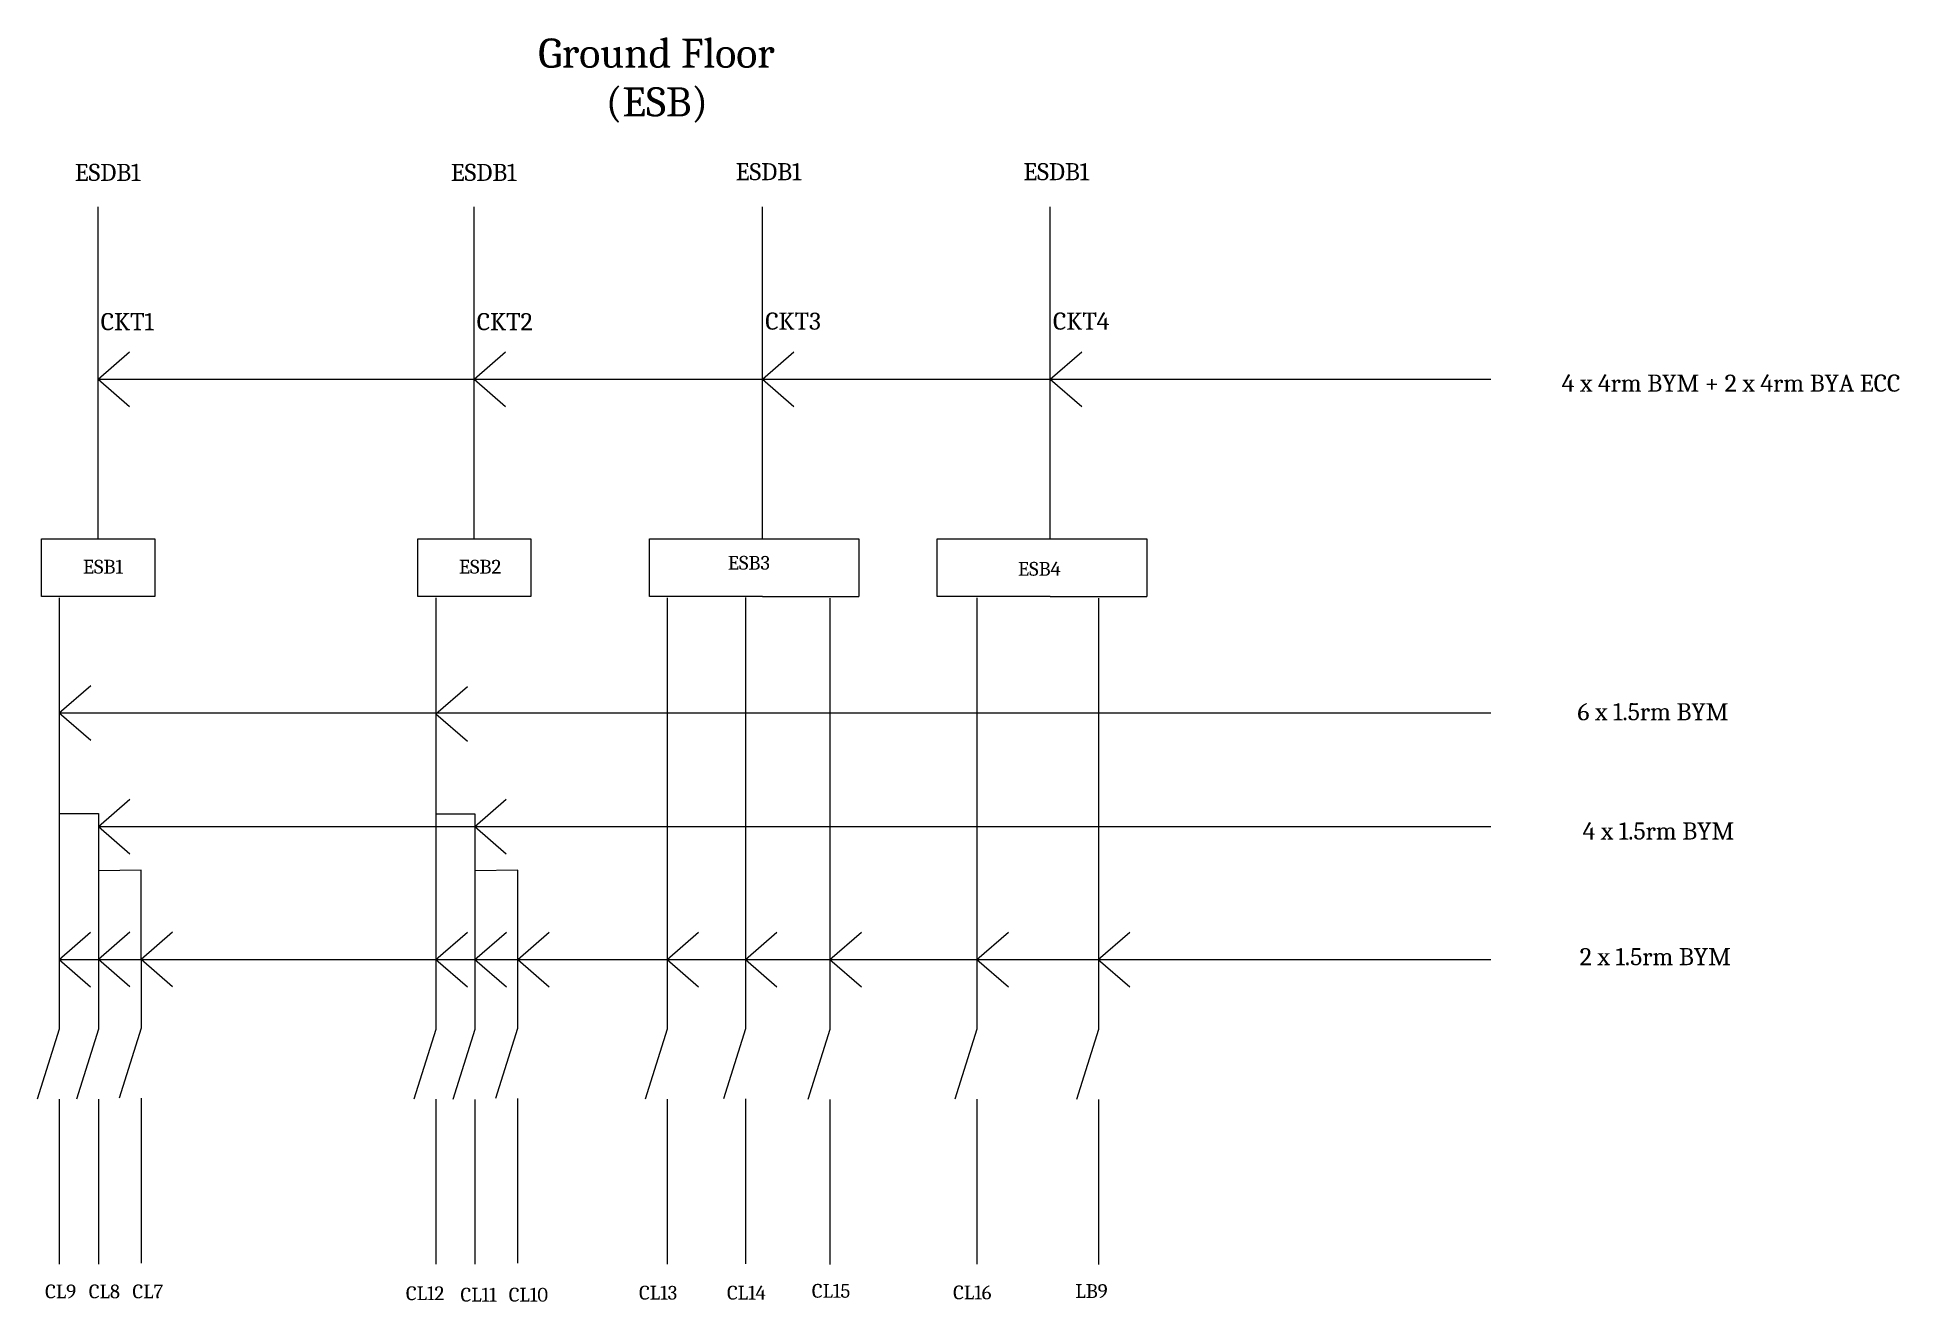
# Model space of a CAD drawing. Header units: inches. Extents: x -9560 to 22259, y -8480 to 5816.
# Drawn here: x -4259 to -1646, y -2547 to -773 of the extents above; entities that cross this region are included whole.
import ezdxf

# ---------------------------------------------------------------- set-up
doc = ezdxf.new("R2010")
doc.units = ezdxf.units.IN
doc.header["$LTSCALE"] = 2
doc.layers.add('SBD', color=2, linetype='Continuous', lineweight=0)
doc.layers.add('Text', color=1, linetype='Continuous')
doc.styles.get("Standard").update_dxf_attribs({"font": 'Cambria Math.ttf', "height": 10})

msp = doc.modelspace()

# ---------------------------------------------------------------- texts
at = {"layer": 'Text', "attachment_point": 1}
for s, insert, char_height, width in [('\\pt410,451;  Ground Floor\\P\\pt410;         (ESB)', (-3583.4, -775), 41, 3012.111), ('ESB1', (-4195.2, -1506.4), 19.35, 116.667), ('ESB2', (-3667.6, -1506.4), 19.35, 116.667), ('ESB3', (-3290.3, -1500.9), 19.35, 52.204), ('ESB4', (-2883.2, -1509.4), 19.35, 61.817), ('CL9', (-4248.2, -2523.3), 19.35, 116.667), ('CL8', (-4186.9, -2523.3), 19.35, 116.667), ('CL7', (-4125.7, -2523.3), 19.35, 116.667), ('CL12', (-3742, -2525.9), 19.35, 116.667), ('CL11', (-3665.4, -2527.9), 19.35, 116.667), (' CL10', (-3604.1, -2527.9), 19.35, 116.667), ('CL13', (-3414.9, -2525.1), 19.35, 116.667), ('CL14', (-3291.5, -2525.1), 19.35, 116.667), (' CL15', (-3178.8, -2522.5), 19.35, 116.667), ('CL16', (-2974.2, -2524.7), 19.35, 116.667), ('LB9', (-2802.7, -2522.8), 19.35, 116.667)]:
    msp.add_mtext(s, dxfattribs=dict(at, insert=insert, char_height=char_height, width=width))
at = {"layer": 'Text', "lineweight": 25, "ltscale": 10, "char_height": 24, "attachment_point": 1}
for s, insert, width in [('ESDB1', (-4206.6, -950.8), 95.91), ('ESDB1', (-3679, -950.8), 95.91), ('ESDB1', (-3279.3, -949.8), 95.91), ('ESDB1', (-2875.6, -949.8), 95.91), ('CKT1', (-4170.2, -1160.2), 95.91), ('CKT2', (-3642.6, -1160.2), 95.91), ('CKT3', (-3237.8, -1159.5), 95.91), ('CKT4', (-2834.1, -1159.5), 95.91), ('4 x 4rm BYM + 2 x 4rm BYA ECC', (-2120.3, -1246.5), 496.494), ('6 x 1.5rm BYM ', (-2098.3, -1707.6), 229.679), ('4 x 1.5rm BYM ', (-2091, -1874.9), 229.679), ('2 x 1.5rm BYM ', (-2095, -2051.2), 229.679)]:
    msp.add_mtext(s, dxfattribs=dict(at, insert=insert, width=width))

# ---------------------------------------------------------------- blocks, each defined once
blk = doc.blocks.new('Bars')
at = {"layer": 'SBD', "lineweight": 25, "ltscale": 10}
for p, q in [((0, 0), (0, -756.6)), ((0, -756.6), (-38.6, -879.3)), ((0, -879.3), (0, -1168.5))]:
    blk.add_line(p, q, dxfattribs=at)
blk = doc.blocks.new('arrowtick')
at = {"layer": 'SBD', "lineweight": 25, "ltscale": 10}
for q in [(0, 0), (0, -76.7)]:
    blk.add_line((-44.1, -38.3), q, dxfattribs=at)

# ---------------------------------------------------------------- linework, layer by layer
at = {"layer": 'SBD', "lineweight": 25, "ltscale": 10}
for p, q in [((-4173.8, -1476.9), (-4173.8, -1011.1)), ((-3646.2, -1476.9), (-3646.2, -1011.1)), ((-3241.6, -1476.9), (-3241.6, -1011.1)), ((-2837.9, -1476.9), (-2837.9, -1011.1)), ((-4173.8, -1252.8), (-4129.7, -1214.5)), ((-3241.6, -1252.8), (-3197.5, -1214.5)), ((-2837.9, -1252.8), (-2793.7, -1214.5)), ((-4173.8, -1252.8), (-4129.7, -1291.1)), ((-4173.8, -1252.8), (-3550.7, -1252.8)), ((-3550.7, -1252.8), (-2219.9, -1252.8)), ((-3241.6, -1252.8), (-3197.5, -1291.1)), ((-2837.9, -1252.8), (-2793.7, -1291.1)), ((-3241.6, -1476.9), (-3106.3, -1476.9)), ((-3106.3, -1476.9), (-3106.3, -1557.8)), ((-2837.9, -1476.9), (-2702.6, -1476.9)), ((-2702.6, -1476.9), (-2702.6, -1557.8)), ((-3241.6, -1557.8), (-3106.3, -1557.8)), ((-2837.9, -1557.8), (-2702.6, -1557.8)), ((-4228.3, -1721.3), (-3484, -1721.3)), ((-3484, -1721.3), (-2537.5, -1721.3)), ((-2537.5, -1721.3), (-2219.9, -1721.3)), ((-4228.3, -1862.6), (-4173.5, -1862.6)), ((-4173.5, -1862.6), (-4173.5, -2165.2)), ((-4173.5, -1880.7), (-3480.8, -1880.7)), ((-3699.9, -1862.7), (-3645.1, -1862.7)), ((-3645.1, -1862.7), (-3645.1, -2165.3)), ((-3480.8, -1880.7), (-2530.2, -1880.7)), ((-2530.2, -1880.7), (-2219.9, -1880.7)), ((-4113.5, -1941.7), (-4173.5, -1942.6)), ((-4113.6, -2067), (-4113.5, -1941.7)), ((-3585.1, -1941.8), (-3645.1, -1942.7)), ((-3585.1, -2066.9), (-3585.1, -1941.8)), ((-4228.3, -2067.4), (-3249.5, -2067.4)), ((-4113.6, -2067), (-4113.6, -2163.7)), ((-3585.2, -2067.1), (-3585.2, -2163.9)), ((-3249.5, -2067.4), (-2527.8, -2067.4)), ((-2527.8, -2067.4), (-2219.9, -2067.4)), ((-4173.5, -2165.2), (-4204.4, -2263.4)), ((-4113.6, -2163.7), (-4144.5, -2262)), ((-3645.1, -2165.3), (-3676, -2263.5)), ((-3585.2, -2163.9), (-3616.1, -2262.1)), ((-4173.5, -2263.4), (-4173.5, -2494.7)), ((-4113.6, -2262), (-4113.6, -2493.3)), ((-3645.1, -2263.5), (-3645.1, -2494.9)), ((-3585.2, -2262.1), (-3585.2, -2493.4))]:
    msp.add_line(p, q, dxfattribs=at)
for points in [[(-4253.1, -1476.9), (-4094.5, -1476.9), (-4094.5, -1557.8), (-4253.1, -1557.8)], [(-3725.5, -1476.9), (-3566.9, -1476.9), (-3566.9, -1557.8), (-3725.5, -1557.8)]]:
    msp.add_lwpolyline(points, close=True, dxfattribs=at)
for points in [[(-3241.6, -1557.8), (-3400.2, -1557.8), (-3400.2, -1476.9), (-3241.6, -1476.9)], [(-2837.9, -1557.8), (-2996.5, -1557.8), (-2996.5, -1476.9), (-2837.9, -1476.9)]]:
    msp.add_lwpolyline(points, dxfattribs=at)

# ---------------------------------------------------------------- block references
at = {"layer": 'SBD', "lineweight": 25}
for p in [(-3602.1, -1214.5), (-4184.2, -1682.9), (-3655.8, -1684.3), (-4129.4, -1842.2), (-3601.1, -1842.3), (-4184.6, -2028.8), (-4129.4, -2028.6), (-4069.4, -2028.4), (-3655.8, -2029.1), (-3601, -2029), (-3541, -2029.1), (-3331.3, -2029.1), (-3221.5, -2029.1), (-3102.9, -2028.8), (-2896.7, -2029.1), (-2726.4, -2028.8)]:
    msp.add_blockref('arrowtick', p, dxfattribs=at)
at = {"layer": 'SBD', "lineweight": 25, "ltscale": 10, "xscale": 0.8000000000001819, "yscale": 0.8000000000001819, "zscale": 0.8000000000001819}
for p in [(-4228.3, -1559.9), (-3699.9, -1560), (-3375.4, -1559.9), (-3265.6, -1559.3), (-3147, -1560.4), (-2940.8, -1559.9), (-2770.2, -1560.4)]:
    msp.add_blockref('Bars', p, dxfattribs=at)

msp.set_redraw_order([(e.dxf.handle, doc.entitydb.next_handle()) for e in msp.query("TEXT MTEXT ATTDEF DIMENSION ARC_DIMENSION")])  # texts and dimensions are drawn at this point

doc.saveas('drawing.dxf')
